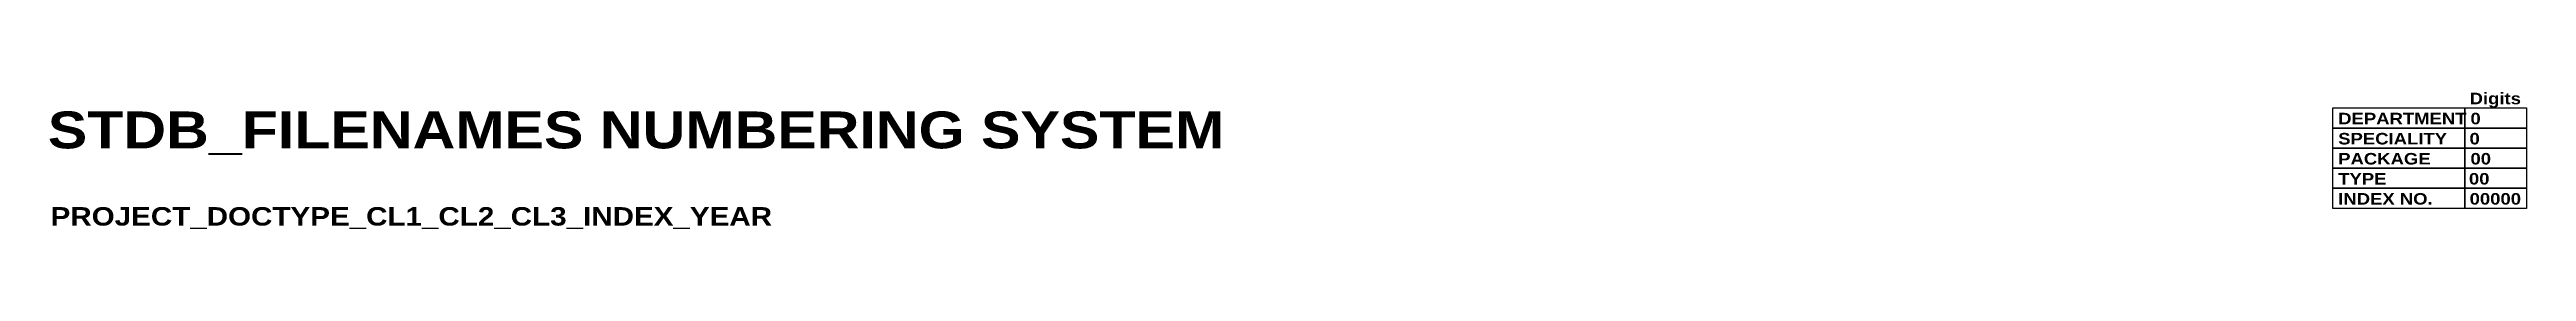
# Model space of a CAD drawing. Header units: metres. Extents: x 670 to 1407, y -2770 to -142.
# Drawn here: x 677.3 to 998.7, y -160.3 to -142.5 of the extents above; entities that cross this region are included whole.
import ezdxf

# ---------------------------------------------------------------- set-up
doc = ezdxf.new("R2010")
doc.units = ezdxf.units.M
doc.styles.add('Arial Black', font='ariblk.ttf')

msp = doc.modelspace()

# ---------------------------------------------------------------- texts
at = {"attachment_point": 1, "style": 'Arial Black'}
for s, width, gutter_width, heights, insert, char_height in [('Digits', 2.965, 1, [0], (991.31, -142.55), 1.5), ('STDB_FILENAMES NUMBERING SYSTEM  ', 157.1342, 90.78, [1.31], (677.06, -144.99), 4.8), ('SPECIALITY', 16.4359, 1, [0], (974.26, -147.78), 1.5), ('DEPARTMENT', 16.4359, 1, [0], (974.26, -145.16), 1.5), ('0', 2.965, 1, [0], (991.3, -147.78), 1.5), ('0', 2.965, 1, [0], (991.42, -145.16), 1.5), ('PACKAGE', 16.4359, 1, [0], (974.26, -150.39), 1.5), ('00', 2.965, 1, [0], (991.42, -150.39), 1.5), ('TYPE', 16.4359, 1, [0], (974.26, -153), 1.5), ('00', 2.965, 1, [0], (991.22, -153), 1.5), ('PROJECT_DOCTYPE_CL1_CL2_CL3_INDEX_YEAR  ', 3.6105, 1, [1.31], (677.42, -157.44), 2.4), ('INDEX NO.', 16.4359, 1, [0], (974.26, -155.61), 1.5), ('00000', 2.965, 1, [0], (991.31, -155.61), 1.5)]:
    msp.add_mtext_dynamic_manual_height_columns(s, width=width, gutter_width=gutter_width, heights=heights, dxfattribs=dict(at, insert=insert, char_height=char_height))

# ---------------------------------------------------------------- linework, layer by layer
for points in [[(973.58, -144.53), (990.69, -144.53), (990.69, -147.15), (973.58, -147.15)], [(990.69, -144.53), (998.69, -144.53), (998.69, -147.15), (990.69, -147.15)], [(973.58, -147.15), (990.69, -147.15), (990.69, -149.76), (973.58, -149.76)], [(990.69, -147.15), (998.69, -147.15), (998.69, -149.76), (990.69, -149.76)], [(973.58, -149.76), (990.69, -149.76), (990.69, -152.37), (973.58, -152.37)], [(990.69, -149.76), (998.69, -149.76), (998.69, -152.37), (990.69, -152.37)], [(973.58, -152.37), (990.69, -152.37), (990.69, -154.99), (973.58, -154.99)], [(990.69, -152.37), (998.69, -152.37), (998.69, -154.99), (990.69, -154.99)], [(973.58, -154.99), (990.69, -154.99), (990.69, -157.6), (973.58, -157.6)], [(990.69, -154.99), (998.69, -154.99), (998.69, -157.6), (990.69, -157.6)]]:
    msp.add_lwpolyline(points, close=True)

msp.set_redraw_order([(e.dxf.handle, doc.entitydb.next_handle()) for e in msp.query("TEXT MTEXT ATTDEF DIMENSION ARC_DIMENSION")])  # texts and dimensions are drawn at this point

doc.saveas('drawing.dxf')
